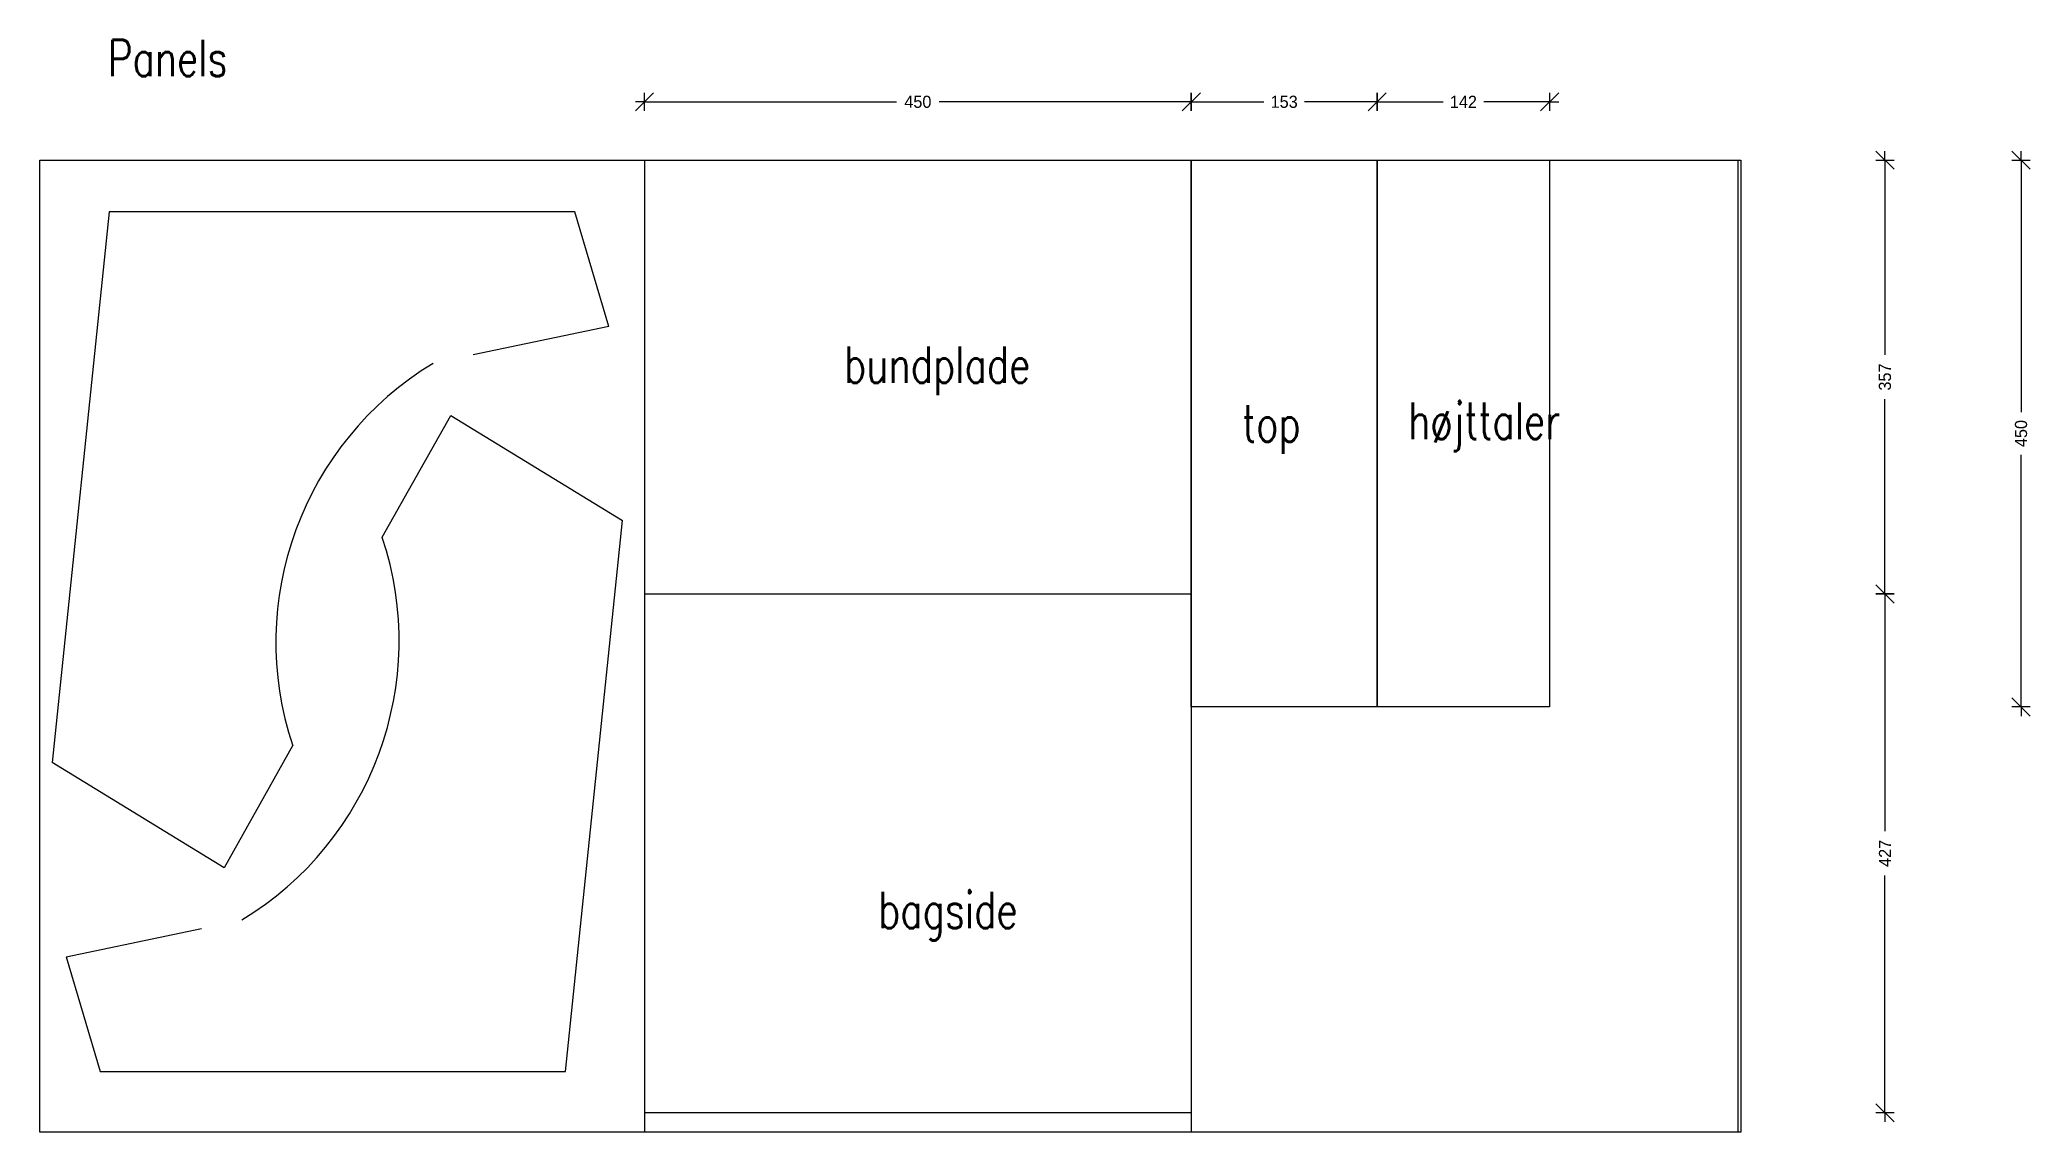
# Model space of a CAD drawing. Header units: millimetres. Extents: x 9064 to 11634, y -1567 to 2512.
# Drawn here: x 9174 to 10812, y -1567 to -668 of the extents above; entities that cross this region are included whole.
import ezdxf

# ---------------------------------------------------------------- set-up
doc = ezdxf.new("R2010")
doc.units = ezdxf.units.MM
doc.header["$LTSCALE"] = 100
doc.layers.get('0').update_dxf_attribs({"lineweight": 25})
doc.styles.add('Arch-Dim', font='romans.shx', dxfattribs={"width": 0.75})
doc.dimstyles.new('BYG', dxfattribs={"dimscale": 0, "dimtxt": 2, "dimasz": 1.5, "dimexe": 1.25, "dimexo": 0.625, "dimgap": 1, "dimtad": 0, "dimdec": 0, "dimzin": 0, "dimdsep": 46, "dimtxsty": 'Standard', "dimblk1": 'BTSKRAM', "dimblk2": 'BTSKRAM', "dimsah": 1, "dimcen": 1.5, "dimse1": 1, "dimse2": 1, "dimadec": 0, "dimazin": 0, "dimtfac": 1, "dimtdec": 0, "dimtofl": 0, "dimtmove": 1, "dimatfit": 3, "dimldrblk": 'BTSKRAM', "dimfxl": 1, "dimtolj": 1, "dimtzin": 0, "dimarcsym": 0})

msp = doc.modelspace()

# ---------------------------------------------------------------- texts
at = {"char_height": 30, "width": 870.418, "attachment_point": 1, "style": 'Arch-Dim'}
for s, insert in [('Panels', (9229.8, -667.8)), ('bundplade', (9835.6, -920.1)), ('højttaler', (10299.9, -966.3)), ('top', (10163.3, -968.5)), ('bagside', (9863.7, -1368.9))]:
    msp.add_mtext(s, dxfattribs=dict(at, insert=insert))

# ---------------------------------------------------------------- blocks, each defined once
blk = doc.blocks.new('BTSKRAM')
for p, q in [((-1, -1), (1, 1)), ((0, 0), (-1, 0)), ((0, 1), (0, -1)), ((0, 0), (1, 0))]:
    blk.add_line(p, q)
blk = doc.blocks.new('*D98')
at = {"color": 0, "lineweight": -2}
for p, q in [((9678.9, -718.8), (9878.9, -718.8)), ((10113.9, -718.8), (9913.9, -718.8))]:
    blk.add_line(p, q, dxfattribs=at)
at = {"layer": 'Defpoints', "color": 0}
for p in [(10121.4, -718.8), (9671.4, -766.8), (10121.4, -766.8)]:
    blk.add_point(p, dxfattribs=at)
at = {"color": 0, "lineweight": -2, "xscale": 7.5, "yscale": 7.5, "zscale": 7.5, "rotation": 180}
blk.add_blockref('BTSKRAM', (9671.4, -718.8), dxfattribs=at)
at = {"color": 0, "lineweight": -2, "xscale": 7.5, "yscale": 7.5, "zscale": 7.5}
blk.add_blockref('BTSKRAM', (10121.4, -718.8), dxfattribs=at)
at = {"color": 0, "insert": (9896.4, -718.8), "char_height": 10, "attachment_point": 5}
blk.add_mtext('\\A1;450', dxfattribs=at)
blk = doc.blocks.new('*D100')
at = {"color": 0, "lineweight": -2}
for p, q in [((10692.4, -774.3), (10692.4, -926.9)), ((10692.4, -1116.3), (10692.4, -963.6))]:
    blk.add_line(p, q, dxfattribs=at)
at = {"layer": 'Defpoints', "color": 0}
for p in [(10121.4, -766.8), (10121.4, -1123.8), (10692.4, -1123.8)]:
    blk.add_point(p, dxfattribs=at)
at = {"color": 0, "lineweight": -2, "xscale": 7.5, "yscale": 7.5, "zscale": 7.5}
for p, rotation in [((10692.4, -766.8), 90), ((10692.4, -1123.8), 270)]:
    blk.add_blockref('BTSKRAM', p, dxfattribs=dict(at, rotation=rotation))
at = {"color": 0, "insert": (10692.4, -945.3), "char_height": 10, "attachment_point": 5, "rotation": 90}
blk.add_mtext('\\A1;357', dxfattribs=at)
blk = doc.blocks.new('*D101')
at = {"color": 0, "lineweight": -2}
for p, q in [((10692.4, -1131.3), (10692.4, -1318.9)), ((10692.4, -1543.3), (10692.4, -1355.6))]:
    blk.add_line(p, q, dxfattribs=at)
at = {"layer": 'Defpoints', "color": 0}
for p in [(10121.4, -1123.8), (10121.4, -1550.8), (10692.4, -1550.8)]:
    blk.add_point(p, dxfattribs=at)
at = {"color": 0, "lineweight": -2, "xscale": 7.5, "yscale": 7.5, "zscale": 7.5}
for p, rotation in [((10692.4, -1123.8), 90), ((10692.4, -1550.8), 270)]:
    blk.add_blockref('BTSKRAM', p, dxfattribs=dict(at, rotation=rotation))
at = {"color": 0, "insert": (10692.4, -1337.3), "char_height": 10, "attachment_point": 5, "rotation": 90}
blk.add_mtext('\\A1;427', dxfattribs=at)
blk = doc.blocks.new('*D102')
at = {"color": 0, "lineweight": -2}
for p, q in [((10128.9, -718.8), (10181.2, -718.8)), ((10266.9, -718.8), (10214.6, -718.8))]:
    blk.add_line(p, q, dxfattribs=at)
at = {"layer": 'Defpoints', "color": 0}
for p in [(10274.4, -718.8), (10121.4, -766.8), (10274.4, -766.8)]:
    blk.add_point(p, dxfattribs=at)
at = {"color": 0, "lineweight": -2, "xscale": 7.5, "yscale": 7.5, "zscale": 7.5, "rotation": 180}
blk.add_blockref('BTSKRAM', (10121.4, -718.8), dxfattribs=at)
at = {"color": 0, "lineweight": -2, "xscale": 7.5, "yscale": 7.5, "zscale": 7.5}
blk.add_blockref('BTSKRAM', (10274.4, -718.8), dxfattribs=at)
at = {"color": 0, "insert": (10197.9, -718.8), "char_height": 10, "attachment_point": 5}
blk.add_mtext('\\A1;153', dxfattribs=at)
blk = doc.blocks.new('*D103')
at = {"color": 0, "lineweight": -2}
for p, q in [((10281.9, -718.8), (10328.7, -718.8)), ((10408.9, -718.8), (10362.1, -718.8))]:
    blk.add_line(p, q, dxfattribs=at)
at = {"layer": 'Defpoints', "color": 0}
for p in [(10416.4, -718.8), (10274.4, -766.8), (10416.4, -766.8)]:
    blk.add_point(p, dxfattribs=at)
at = {"color": 0, "lineweight": -2, "xscale": 7.5, "yscale": 7.5, "zscale": 7.5, "rotation": 180}
blk.add_blockref('BTSKRAM', (10274.4, -718.8), dxfattribs=at)
at = {"color": 0, "lineweight": -2, "xscale": 7.5, "yscale": 7.5, "zscale": 7.5}
blk.add_blockref('BTSKRAM', (10416.4, -718.8), dxfattribs=at)
at = {"color": 0, "insert": (10345.4, -718.8), "char_height": 10, "attachment_point": 5}
blk.add_mtext('\\A1;142', dxfattribs=at)
blk = doc.blocks.new('*D104')
at = {"color": 0, "lineweight": -2}
for p, q in [((10804.4, -774.3), (10804.4, -974.3)), ((10804.4, -1209.3), (10804.4, -1009.3))]:
    blk.add_line(p, q, dxfattribs=at)
at = {"layer": 'Defpoints', "color": 0}
for p in [(10416.4, -766.8), (10416.4, -1216.8), (10804.4, -1216.8)]:
    blk.add_point(p, dxfattribs=at)
at = {"color": 0, "lineweight": -2, "xscale": 7.5, "yscale": 7.5, "zscale": 7.5}
for p, rotation in [((10804.4, -766.8), 90), ((10804.4, -1216.8), 270)]:
    blk.add_blockref('BTSKRAM', p, dxfattribs=dict(at, rotation=rotation))
at = {"color": 0, "insert": (10804.4, -991.8), "char_height": 10, "attachment_point": 5, "rotation": 90}
blk.add_mtext('\\A1;450', dxfattribs=at)

# ---------------------------------------------------------------- dimensions: what is measured, and where the dimension line sits
for base, p1, p2, picture, middle in [((10121.4, -718.8), (9671.4, -766.8), (10121.4, -766.8), '*D98', (9896.4, -718.8)), ((10274.4, -718.8), (10121.4, -766.8), (10274.4, -766.8), '*D102', (10197.9, -718.8)), ((10416.4, -718.8), (10274.4, -766.8), (10416.4, -766.8), '*D103', (10345.4, -718.8))]:
    dim = msp.add_linear_dim(base=base, p1=p1, p2=p2, dimstyle='BYG', override={"dimscale": 5})
    dim.commit()
    dim.dimension.update_dxf_attribs({"geometry": picture, "text_midpoint": middle})
for base, p1, p2, picture, middle in [((10692.4, -1123.8), (10121.4, -766.8), (10121.4, -1123.8), '*D100', (10692.4, -945.3)), ((10804.4, -1216.8), (10416.4, -766.8), (10416.4, -1216.8), '*D104', (10804.4, -991.8)), ((10692.4, -1550.8), (10121.4, -1123.8), (10121.4, -1550.8), '*D101', (10692.4, -1337.3))]:
    dim = msp.add_linear_dim(base=base, p1=p1, p2=p2, angle=90, dimstyle='BYG', override={"dimscale": 5})
    dim.commit()
    dim.dimension.update_dxf_attribs({"geometry": picture, "text_midpoint": middle})

# ---------------------------------------------------------------- linework, layer by layer
for p, q in [((9173.7, -1566.8), (9173.7, -766.8)), ((9173.7, -766.8), (10573.7, -766.8)), ((9671.4, -766.8), (9671.4, -1566.8)), ((9671.4, -766.8), (9671.4, -1135.8)), ((10121.4, -766.8), (10121.4, -1566.8)), ((10571.4, -766.8), (10571.4, -1566.8)), ((10573.7, -766.8), (10573.7, -1566.8)), ((9230.9, -809.2), (9184, -1262.6)), ((9614.1, -809.2), (9230.9, -809.2)), ((9642.1, -903.7), (9614.1, -809.2)), ((9642.1, -903.7), (9530.5, -927.1)), ((10121.4, -908.8), (10121.4, -1061.8)), ((9455.6, -1077.2), (9512, -977)), ((9512, -977), (9653.4, -1063.4)), ((9606.5, -1516.9), (9653.4, -1063.4)), ((9671.4, -1123.8), (10121.4, -1123.8)), ((10121.4, -1135.8), (10121.4, -1562.8)), ((9381.8, -1248.8), (9325.4, -1349.1)), ((9325.4, -1349.1), (9184, -1262.6)), ((9195.3, -1422.4), (9306.9, -1399)), ((9195.3, -1422.4), (9223.3, -1516.9)), ((9223.3, -1516.9), (9606.5, -1516.9)), ((10121.4, -1550.8), (9671.4, -1550.8)), ((10573.7, -1566.8), (9173.7, -1566.8))]:
    msp.add_line(p, q)
for points in [[(10121.4, -766.8), (10274.4, -766.8), (10274.4, -1216.8), (10121.4, -1216.8), (10121.4, -766.8)], [(10416.4, -766.8), (10416.4, -1216.8), (10274.4, -1216.8), (10274.4, -766.8), (10416.4, -766.8)]]:
    msp.add_lwpolyline(points)
for centre, start, end in [((9636.5, -1163.7), 121.1932, 198.4885), ((9200.9, -1162.4), 301.1932, 18.4885)]:
    msp.add_arc(centre, 268.5, start, end)

msp.set_redraw_order([(e.dxf.handle, doc.entitydb.next_handle()) for e in msp.query("TEXT MTEXT ATTDEF DIMENSION ARC_DIMENSION")])  # texts and dimensions are drawn at this point

doc.saveas('drawing.dxf')
